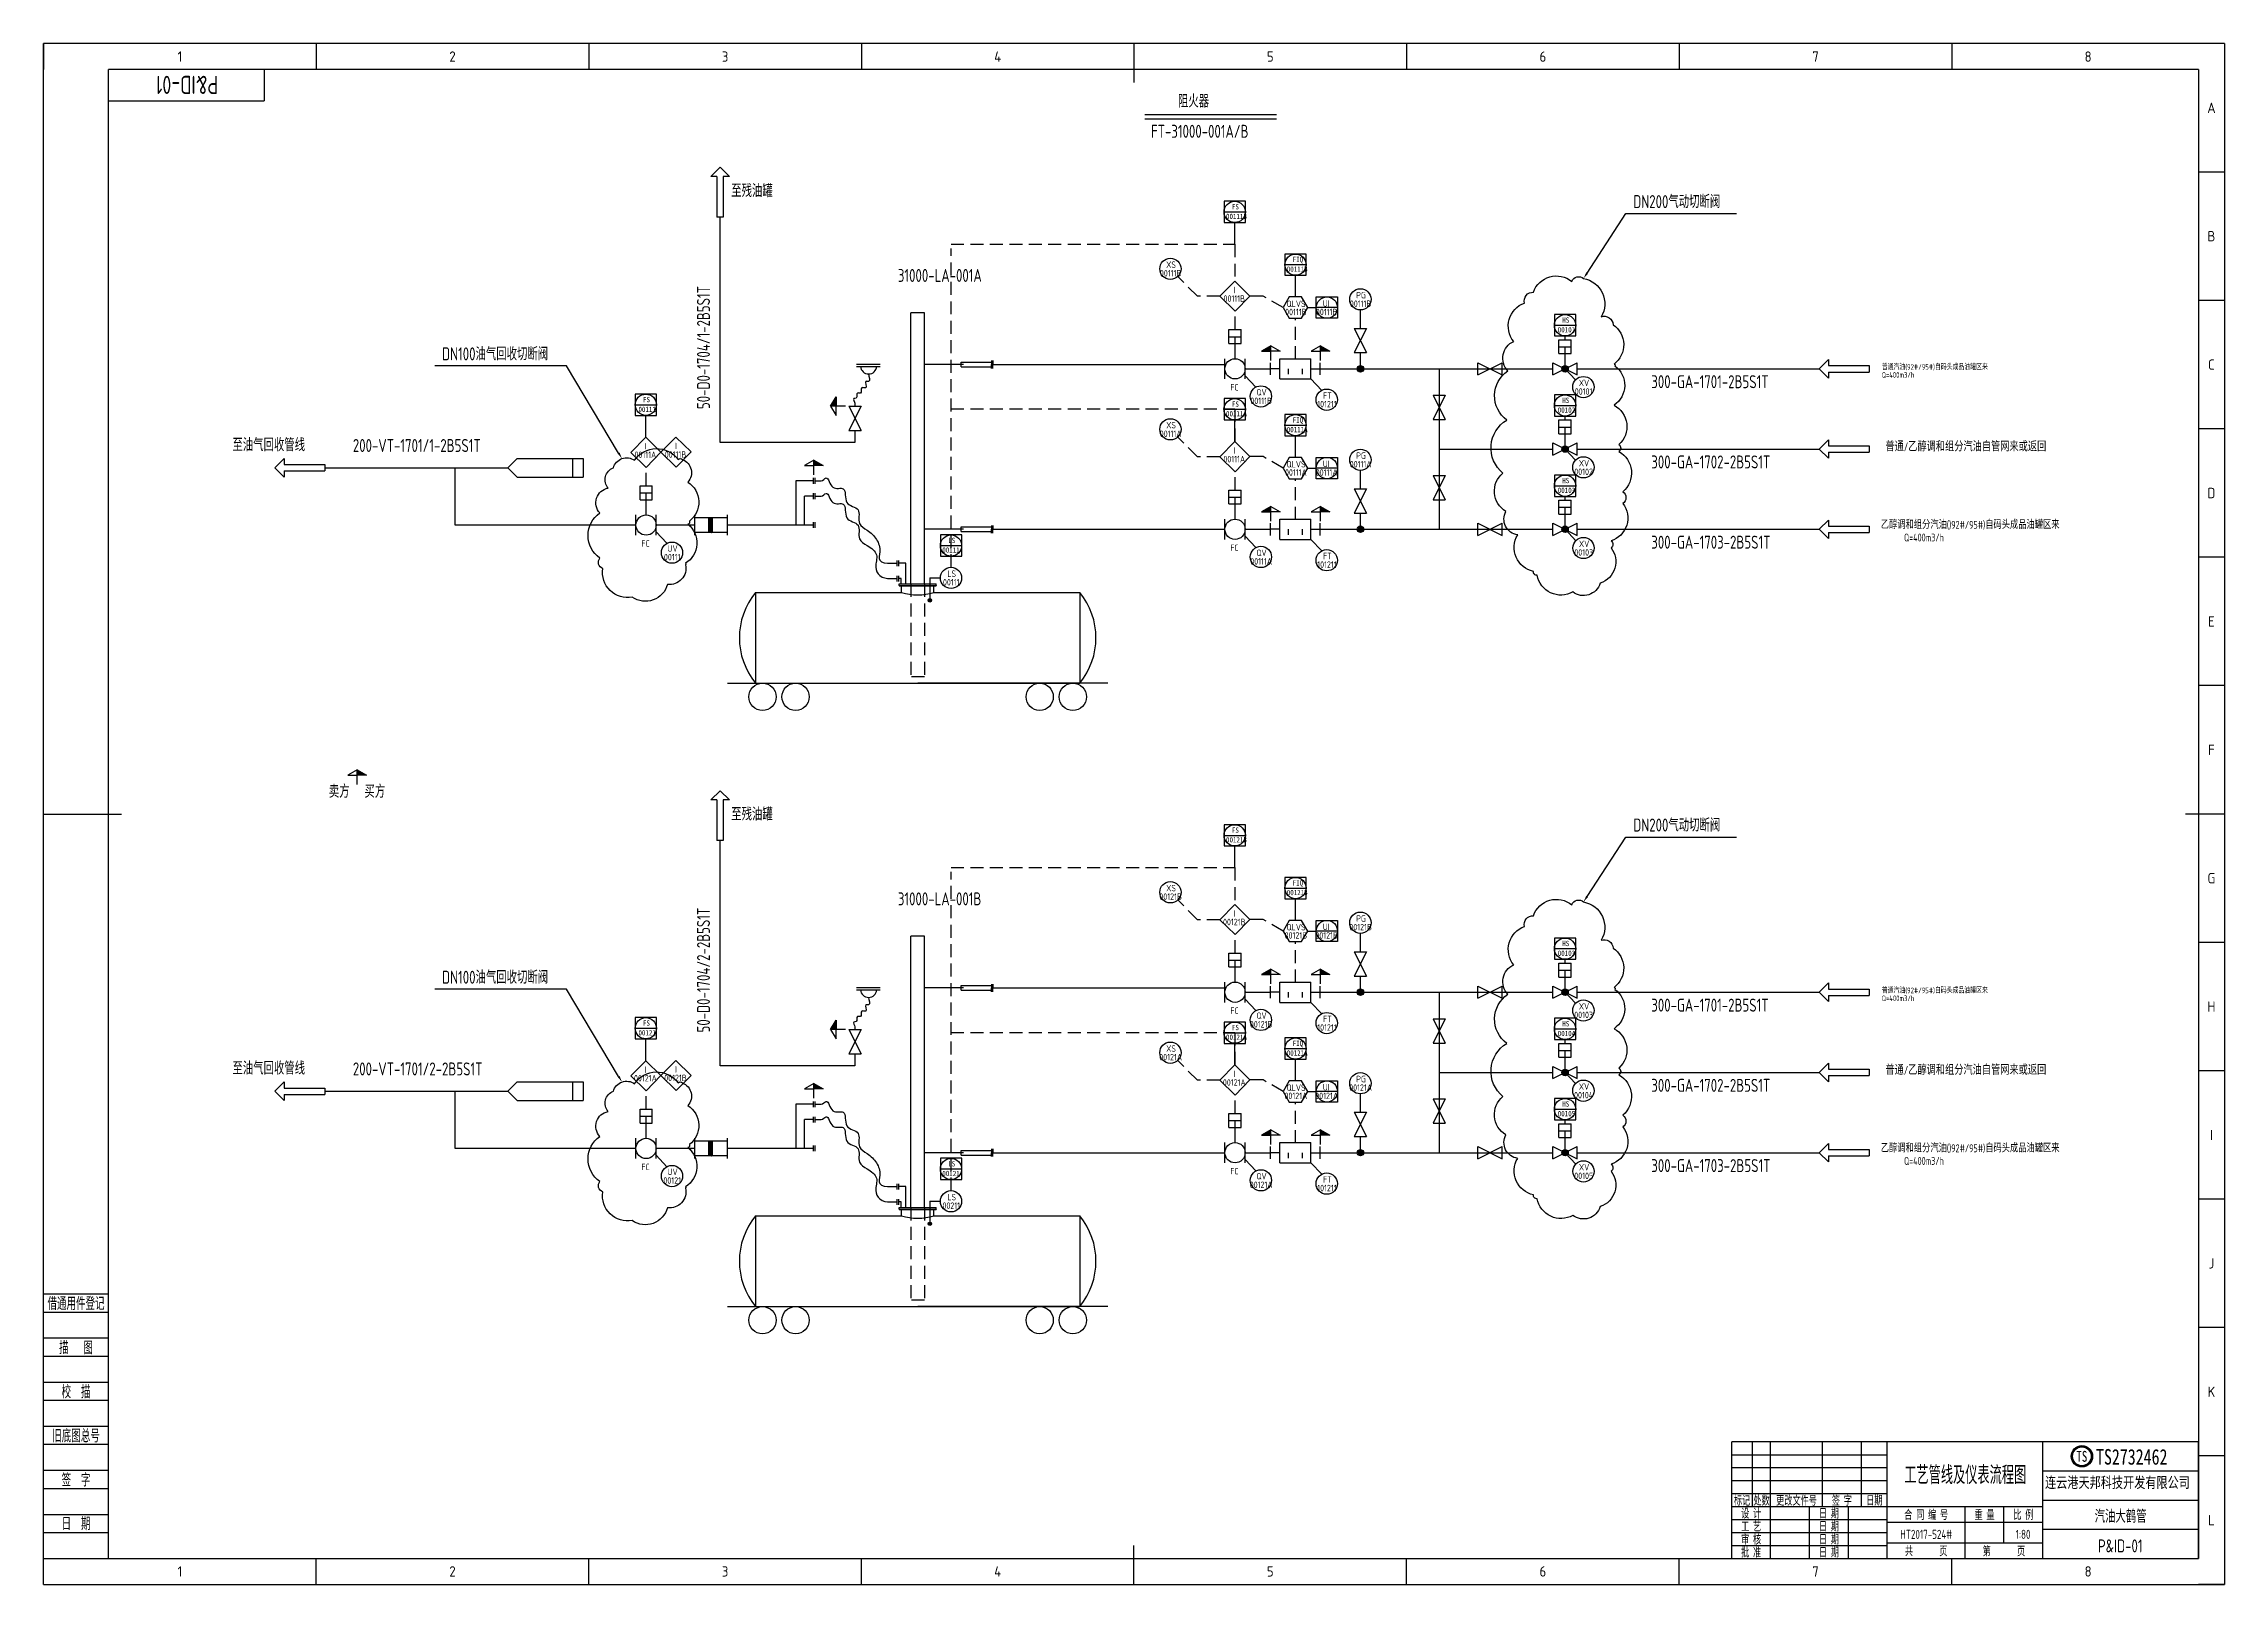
# Model space of a CAD drawing. Header units: millimetres. Extents: x -2000 to 65280, y -800 to 46720.
import ezdxf
from ezdxf.enums import TextEntityAlignment as Align

# ---------------------------------------------------------------- set-up
doc = ezdxf.new("R2010")
doc.units = ezdxf.units.MM
doc.header["$LTSCALE"] = 800
doc.linetypes.add('DASHED', pattern=[0.75, 0.5, -0.25])
for name, color, linetype in [('1轮廓实线层', 7, 'Continuous'), ('2细线层', 4, 'Continuous'), ('4虚线层', 6, 'DASHED'), ('5剖面线层', 2, 'Continuous'), ('6文字层', 3, 'Continuous'), ('7标注层', 4, 'Continuous'), ('8符号标注层', 31, 'Continuous'), ('dcs', 7, 'Continuous'), ('图框层', 7, 'Continuous')]:
    doc.layers.add(name, color=color, linetype=linetype)
doc.styles.add('-宋体', font='', dxfattribs={"width": 0.8})
doc.styles.add('LYTXT', font='ascii.shx', dxfattribs={"width": 0.8, "height": 4, "bigfont": 'LYTXT.shx'})
doc.styles.add('PC_TEXTSTYLE', font='isocp.shx', dxfattribs={"width": 0.8, "bigfont": 'hzfs.shx'})
doc.styles.get('-宋体').set_extended_font_data('SimSun')

msp = doc.modelspace()

# ---------------------------------------------------------------- texts
at = {"color": 3, "style": 'LYTXT', "width": 0.8}
for s, height, p in [('普通汽油(92#/95#)自码头成品油罐区来', 174.48, (54710, 36660)), ('Q=400m3/h', 174.5, (54710, 36416)), ('普通/乙醇调和组分汽油自管网来或返回', 273, (54824, 34147)), ('乙醇调和组分汽油()92#/95#)自码头成品油罐区来', 245, (54679, 31756)), ('Q=400m3/h', 245, (55397, 31365)), ('普通汽油(92#/95#)自码头成品油罐区来', 174.48, (54710, 17432)), ('Q=400m3/h', 174.5, (54710, 17188)), ('普通/乙醇调和组分汽油自管网来或返回', 273, (54824, 14920)), ('乙醇调和组分汽油()92#/95#)自码头成品油罐区来', 245, (54679, 12528)), ('Q=400m3/h', 245, (55397, 12137))]:
    msp.add_text(s, height=height, dxfattribs=at).set_placement(p)
at = {"layer": '6文字层', "style": 'PC_TEXTSTYLE'}
for s, p in [('1', (2205, 46320)), ('2', (10615, 46320)), ('3', (19025, 46320)), ('4', (27435, 46320)), ('5', (35845, 46320)), ('6', (44255, 46320)), ('7', (52665, 46320)), ('8', (61075, 46320)), ('A', (64880, 44740)), ('B', (64880, 40780)), ('C', (64880, 36820)), ('D', (64880, 32860)), ('E', (64880, 28900)), ('F', (64880, 24940)), ('G', (64880, 20980)), ('H', (64880, 17020)), ('I', (64880, 13060)), ('J', (64880, 9100)), ('K', (64880, 5140)), ('L', (64880, 1180)), ('1', (2205, -400)), ('2', (10615, -400)), ('3', (19025, -400)), ('4', (27435, -400)), ('5', (35845, -400)), ('6', (44255, -400)), ('7', (52665, -400)), ('8', (61075, -400))]:
    msp.add_text(s, height=320, dxfattribs=at).set_placement(p, align=Align.MIDDLE)
at = {"layer": '6文字层', "style": 'PC_TEXTSTYLE', "width": 0.8}
for s, p in [('阻火器', (32996, 44748)), ('FT-31000-001A/B', (32164, 43816)), ('至残油罐', (19215, 41984)), ('31000-LA-001A', (24355, 39371)), ('300-GA-1701-2B5S1T', (47599, 36093)), ('至油气回收管线', (3826, 34148)), ('200-VT-1701/1-2B5S1T', (7540, 34125)), ('300-GA-1702-2B5S1T', (47599, 33618)), ('300-GA-1703-2B5S1T', (47599, 31143)), ('卖方', (6799, 23459)), ('买方', (7898, 23459)), ('至残油罐', (19215, 22757)), ('31000-LA-001B', (24355, 20143)), ('300-GA-1701-2B5S1T', (47599, 16865)), ('至油气回收管线', (3826, 14921)), ('200-VT-1701/2-2B5S1T', (7540, 14897)), ('300-GA-1702-2B5S1T', (47599, 14391)), ('300-GA-1703-2B5S1T', (47599, 11916))]:
    msp.add_text(s, height=400, dxfattribs=at).set_placement(p)
for s, p in [('50-D0-1704/1-2B5S1T', (18558, 35450)), ('50-D0-1704/2-2B5S1T', (18558, 16223))]:
    msp.add_text(s, height=400, rotation=90, dxfattribs=at).set_placement(p)
at = {"layer": '8符号标注层', "style": 'PC_TEXTSTYLE', "width": 0.8}
for s, p in [('00111B', (32770, 39538)), ('XS', (32783, 39803)), ('I', (34747, 39021)), ('PG', (38644, 38863)), ('00111B', (34734, 38756)), ('00111B', (36634, 38343)), ('QLVS', (36641, 38597)), ('00111B', (37583, 38343)), ('UI', (37570, 38608)), ('00111B', (38631, 38598)), ('XV', (45524, 36156)), ('FC', (34738, 36021)), ('00111B', (35562, 35602)), ('QV', (35575, 35867)), ('101211', (37593, 35501)), ('FT', (37606, 35766)), ('00101', (45511, 35891)), ('XS', (32783, 34853)), ('I', (16578, 34204)), ('I', (17507, 34212)), ('00111A', (32770, 34588)), ('00111A', (16565, 33939)), ('00111B', (17494, 33947)), ('00111A', (34734, 33807)), ('I', (34747, 34072)), ('QLVS', (36641, 33647)), ('UI', (37570, 33658)), ('00111A', (38631, 33648)), ('PG', (38644, 33913)), ('XV', (45524, 33681)), ('00111A', (36634, 33393)), ('00111A', (37583, 33393)), ('00102', (45511, 33416)), ('FC', (16569, 31203)), ('00111', (17393, 30784)), ('UV', (17406, 31049)), ('FC', (34738, 31071)), ('QV', (35575, 30917)), ('FT', (37606, 30816)), ('00103', (45515, 30928)), ('XV', (45528, 31193)), ('LS', (26015, 30272)), ('00111A', (35562, 30652)), ('101211', (37593, 30551)), ('00111', (26002, 30007)), ('00121B', (32770, 20310)), ('XS', (32783, 20575)), ('00121B', (34734, 19529)), ('I', (34747, 19794)), ('QLVS', (36641, 19369)), ('UI', (37570, 19380)), ('00121B', (38631, 19371)), ('PG', (38644, 19636)), ('00121B', (36634, 19115)), ('00121B', (37583, 19115)), ('FC', (34738, 16793)), ('QV', (35575, 16640)), ('00103', (45511, 16664)), ('XV', (45524, 16929)), ('00121B', (35562, 16375)), ('101211', (37593, 16274)), ('FT', (37606, 16539)), ('00121A', (32770, 15361)), ('XS', (32783, 15626)), ('00121A', (16565, 14711)), ('I', (16578, 14976)), ('00121B', (17494, 14720)), ('I', (17507, 14985)), ('I', (34747, 14844)), ('PG', (38644, 14686)), ('00121A', (34734, 14579)), ('00121A', (36634, 14166)), ('QLVS', (36641, 14420)), ('00121A', (37583, 14166)), ('UI', (37570, 14431)), ('00121A', (38631, 14421)), ('00104', (45511, 14189)), ('XV', (45524, 14454)), ('FC', (16569, 11975)), ('XV', (45528, 11966)), ('00121', (17393, 11557)), ('UV', (17406, 11822)), ('FC', (34738, 11844)), ('00121A', (35562, 11425)), ('QV', (35575, 11690)), ('101211', (37593, 11324)), ('FT', (37606, 11589)), ('00105', (45515, 11701)), ('00211', (26002, 10780)), ('LS', (26015, 11045))]:
    msp.add_text(s, height=200, dxfattribs=at).set_placement(p, align=Align.CENTER)
at = {"layer": 'dcs', "color": 3, "style": 'PC_TEXTSTYLE', "width": 0.8}
for s, p in [('DN200气动切断阀', (47041, 41648)), ('DN100油气回收切断阀', (10293, 36952)), ('DN200气动切断阀', (47041, 22420)), ('DN100油气回收切断阀', (10293, 17725))]:
    msp.add_text(s, height=400, dxfattribs=at).set_placement(p)
at = {"layer": 'dcs', "linetype": 'ByBlock', "char_height": 164.2, "width": 2073.15, "attachment_point": 1, "style": '-宋体'}
for s, insert in [('FS', (34661, 41771)), ('00111B', (34479, 41475)), ('00111B', (36353, 39848)), ('FIQ', (36535, 40145)), ('00101', (44713, 37977)), ('HS', (44852, 38276)), ('FS', (16492, 35823)), ('FS', (34661, 35684)), ('HS', (44852, 35802)), ('00111', (16352, 35523)), ('00111A', (34479, 35388)), ('FIQ', (36535, 35195)), ('00102', (44713, 35502)), ('00111A', (36353, 34899)), ('00103', (44713, 33027)), ('HS', (44852, 33327)), ('00111', (25727, 31184)), ('LS', (25908, 31481)), ('00121B', (34479, 22248)), ('FS', (34661, 22544)), ('FIQ', (36535, 20918)), ('00121B', (36353, 20621)), ('HS', (44852, 19049)), ('00103', (44713, 18749)), ('00121', (16352, 16295)), ('FS', (16492, 16595)), ('00121A', (34479, 16160)), ('FS', (34661, 16457)), ('00104', (44713, 16274)), ('HS', (44852, 16574)), ('00121A', (36353, 15671)), ('FIQ', (36535, 15968)), ('00105', (44713, 13800)), ('HS', (44852, 14099)), ('LS', (25908, 12253)), ('00121', (25727, 11957))]:
    msp.add_mtext(s, dxfattribs=dict(at, insert=insert))

# ---------------------------------------------------------------- blocks, each defined once
blk = doc.blocks.new('PC_TITLE_BLOCK')
at = {"layer": '5剖面线层'}
h = blk.add_hatch(color=256, dxfattribs=at)
h.paths.add_polyline_path([(-49.09, 39.38, 1), (-40.84, 39.38, 1)])
h.paths.add_polyline_path([(-41.34, 39.38, -1), (-48.59, 39.38, -1)], flags=16)
blk.add_line((-120, 20), (-90, 20))
for radius in [4.12, 3.62]:
    blk.add_circle((-44.96, 39.38), radius)
at = {"layer": '1轮廓实线层'}
for p, q in [((-180, 0), (-180, 45)), ((0, 45), (-180, 45)), ((-172, 20), (-172, 45)), ((-165, 20), (-165, 45)), ((-145, 20), (-145, 45)), ((-130, 20), (-130, 45)), ((-120, 0), (-120, 45)), ((-60, 33.75), (0, 33.75)), ((-180, 20), (-60, 20)), ((-165, 0), (-165, 20)), ((-150, 0), (-150, 20)), ((-135, 0), (-135, 20)), ((-60, 22.5), (0, 22.5)), ((-60, 11.25), (0, 11.25)), ((-180, 0), (0, 0))]:
    blk.add_line(p, q, dxfattribs=at)
at = {"layer": '1轮廓实线层', "color": 7}
for p, q in [((-60, 0), (-60, 45)), ((-180, 25), (-120, 25))]:
    blk.add_line(p, q, dxfattribs=at)
at = {"layer": '2细线层'}
for p, q in [((-180, 40), (-120, 40)), ((-180, 35), (-120, 35)), ((-180, 30), (-120, 30)), ((-90, 0), (-90, 20)), ((-75, 6), (-75, 20)), ((-180, 15), (-120, 15)), ((-180, 10), (-120, 10)), ((-120, 14), (-60, 14)), ((-180, 5), (-120, 5)), ((-120, 6), (-60, 6))]:
    blk.add_line(p, q, dxfattribs=at)
at = {"layer": '图框层'}
blk.add_line((0, 0), (0, 45), dxfattribs=at)
at = {"attachment_point": 1, "style": 'PC_TEXTSTYLE'}
for s, width, height, insert, char_height in [('\\pi16.115;{\\fSimHei|b0|i0|c134|p49;\\W0.75;TS2732462}', 44.5816, 7.5, (-55.62, 42.17), 6), ('\\pi0.038343;{\\fSimHei|b0|i0|c134|p49;\\W0.75;TS}', 4.2, 4.2, (-47.17, 41.46), 4.2), ('\\pi0.84025;{\\fSimHei|b0|i0|c134|p49;\\W0.75;连云港天邦科技开发有限公司}', 60, 7.5, (-60, 31.4), 4.2)]:
    blk.add_mtext_dynamic_auto_height_columns(s, width=width, gutter_width=17.5, height=height, count=1, dxfattribs=dict(at, insert=insert, char_height=char_height))
at = {"layer": '6文字层', "style": 'PC_TEXTSTYLE', "width": 0.667}
for s, p in [('标记', (-176, 22.5)), (' 设 计 ', (-172.5, 17.51)), ('处数', (-168.5, 22.5)), (' 更改文件号 ', (-155, 22.5)), (' 日 期 ', (-142.5, 17.5)), (' 签 字 ', (-137.5, 22.5)), (' 日期 ', (-125, 22.5)), (' 合 同 编 号 ', (-105, 17)), (' 重 量 ', (-82.5, 17)), (' 比 例 ', (-67.5, 17)), (' 工 艺 ', (-172.5, 12.5)), (' 审 核 ', (-172.5, 7.5)), (' 日 期 ', (-142.5, 12.5)), (' 日 期 ', (-142.5, 7.5)), (' 批 准 ', (-172.5, 2.51)), (' 日 期 ', (-142.5, 2.5)), ('共       页', (-105, 3)), ('第       页', (-75, 3))]:
    blk.add_text(s, height=3.5, dxfattribs=at).set_placement(p, align=Align.MIDDLE)
at = {"layer": '6文字层', "style": 'PC_TEXTSTYLE', "flags": 8}
for tag, height, width, p, p2 in [('产品名称或材料标记', 7, 0.675771, (-113.46, 28.64), (-66.42, 28.64)), ('设计', 3.5, 9.901488, (-164.23, 15.37), (-150.37, 15.37)), ('日期', 3.5, 1.717904, (-133.83, 15.37), (-120.75, 15.37)), ('图样名称', 5, 2.237588, (-54.79, 13.74), (-5.27, 13.74)), ('工艺', 3.5, 1.786989, (-164.21, 10.37), (-150.89, 10.37)), ('审核', 3.5, 1.738738, (-163.99, 5.37), (-150.63, 5.37)), ('日期', 3.5, 1.717904, (-133.83, 10.37), (-120.75, 10.37)), ('日期', 3.5, 1.717904, (-133.83, 5.37), (-120.75, 5.37)), ('合同编号', 3.5, 1.753985, (-118.5, 7.54), (-91.5, 7.54)), ('重量', 3.5, 1.550325, (-88.46, 7.54), (-76.55, 7.54)), ('比例', 3.5, 1.526185, (-73.35, 7.54), (-61.93, 7.54)), ('批准', 3.5, 1.710625, (-163.83, 0.37), (-150.75, 0.37)), ('日期', 3.5, 1.717904, (-133.83, 0.37), (-120.75, 0.37)), ('共几页', 3.5, 0.619588, (-108.07, 0.63), (-101.05, 0.63)), ('图样代号', 5, 2.240461, (-54.79, 2.33), (-5.52, 2.33))]:
    blk.add_attdef(tag, text='', height=height, dxfattribs=dict(at, width=width)).set_placement(p, p2, align=Align.FIT)
at = {"layer": '6文字层', "color": 3, "style": 'PC_TEXTSTYLE', "width": 0.628057, "flags": 8}
blk.add_attdef('第几页', text='', height=3.5, dxfattribs=at).set_placement((-78.29, 0.75), (-71.16, 0.75), align=Align.FIT)
at = {"layer": '6文字层', "ltscale": 10, "style": 'PC_TEXTSTYLE', "flags": 1}
blk.add_attdef('图纸张数', (-60, 0), '', height=2.5, dxfattribs=at)
blk = doc.blocks.new('PC_FJL_BLOCK')
at = {"layer": '2细线层'}
for p, q in [((-25, 102), (0, 102)), ((-25, 95), (0, 95)), ((-25, 85), (0, 85)), ((-25, 78), (0, 78)), ((-25, 68), (0, 68)), ((-25, 61), (0, 61)), ((-25, 51), (0, 51)), ((-25, 44), (0, 44)), ((-25, 34), (0, 34)), ((-25, 27), (0, 27)), ((-25, 17), (0, 17)), ((-25, 10), (0, 10)), ((-25, 0), (0, 0))]:
    blk.add_line(p, q, dxfattribs=at)
at = {"layer": '6文字层', "color": 3, "style": 'PC_TEXTSTYLE'}
for s, width, p in [('借通用件登记', 0.667, (-12.5, 98.5)), ('描   图', 0.6667, (-12.5, 81.5)), ('校  描', 0.667, (-12.5, 64.5)), ('旧底图总号', 0.667, (-12.5, 47.5)), ('签  字', 0.667, (-12.5, 30.5)), ('日  期', 0.667, (-12.49, 13.6))]:
    blk.add_text(s, height=5, dxfattribs=dict(at, width=width)).set_placement(p, align=Align.MIDDLE)
at = {"layer": '6文字层', "style": 'PC_TEXTSTYLE'}
for tag, width, p, p2 in [('借通用件登记', 0.671328, (-23.44, 86.36), (-1.25, 86.36)), ('描图', 2.120922, (-23.44, 69.36), (-1.25, 69.36)), ('校图', 2.149976, (-23.75, 52.06), (-1.25, 52.06)), ('旧底图总号', 0.761452, (-22.84, 35.67), (-1.86, 35.67)), ('签字', 2.026939, (-23.14, 18.37), (-1.56, 18.37)), ('日期', 1.89999, (-22.84, 1.37), (-2.17, 1.37))]:
    blk.add_attdef(tag, text='', height=5, dxfattribs=dict(at, width=width)).set_placement(p, p2, align=Align.FIT)
blk = doc.blocks.new('PC_TYDH_BLOCK')
at = {"layer": '2细线层', "linetype": 'Continuous'}
for p in [(60, 0), (0, -12)]:
    blk.add_line(p, (60, -12), dxfattribs=at)
at = {"layer": '6文字层', "style": 'PC_TEXTSTYLE', "width": 1.815486}
blk.add_attdef('图样代号', text='', height=7, rotation=180, dxfattribs=at).set_placement((58.24, -2.4), (2.35, -2.4), align=Align.FIT)

# ---------------------------------------------------------------- hatches: boundary and pattern name
at = {"layer": '1轮廓实线层'}
h = msp.add_hatch(color=256, dxfattribs=at)
edge = h.paths.add_edge_path()
edge.add_arc((38625, 36691), 99.5, 0, 360)
h = msp.add_hatch(color=256, dxfattribs=at)
edge = h.paths.add_edge_path()
edge.add_arc((38625, 31741), 99.5, 0, 360)
h = msp.add_hatch(color=256, dxfattribs=at)
edge = h.paths.add_edge_path()
edge.add_arc((38625, 17464), 99.5, 0, 360)
h = msp.add_hatch(color=256, dxfattribs=at)
edge = h.paths.add_edge_path()
edge.add_arc((38625, 12514), 99.5, 0, 360)
at = {"layer": '5剖面线层'}
for color, points in [(256, [(35575, 37232), (35863, 37232), (35863, 37399)]), (256, [(37398, 37399), (37398, 37232), (37686, 37232)]), (256, [(22280, 35539), (22447, 35539), (22447, 35828)]), (256, [(21766, 33875), (21766, 33709), (22055, 33709)]), (256, [(35575, 32283), (35863, 32283), (35863, 32449)]), (256, [(37398, 32449), (37398, 32283), (37686, 32283)]), (2, [(25395, 29550, 1), (25288, 29550, 1)]), (256, [(7675, 24321), (7675, 24154), (7963, 24154)]), (256, [(35575, 18005), (35863, 18005), (35863, 18171)]), (256, [(37398, 18171), (37398, 18005), (37686, 18005)]), (256, [(22280, 16312), (22447, 16312), (22447, 16600)]), (256, [(21766, 14648), (21766, 14481), (22055, 14481)]), (256, [(35575, 13055), (35863, 13055), (35863, 13222)]), (256, [(37398, 13222), (37398, 13055), (37686, 13055)]), (2, [(25395, 10322, 1), (25288, 10322, 1)])]:
    msp.add_hatch(color=color, dxfattribs=at).paths.add_polyline_path(points)
h = msp.add_hatch(color=256, dxfattribs=at)
edge = h.paths.add_edge_path()
edge.add_arc((44939, 36691), 99.5, 0, 360)
h = msp.add_hatch(color=256, dxfattribs=at)
edge = h.paths.add_edge_path()
edge.add_arc((44939, 34216), 99.5, 0, 360)
h = msp.add_hatch(dxfattribs=at)
h.set_pattern_fill('NET3', color=256, scale=16.666667, angle=90, style=0)
h.set_pattern_definition([(90, (53364.16, 12428.51), (-52.91667, 3e-15), []), (150, (53364.16, 12428.51), (-26.45833, -45.82718), []), (210, (53364.16, 12428.51), (26.45833, -45.82718), [])])
h.paths.add_polyline_path([(18527, 31647), (18631, 31647), (18631, 32098), (18527, 32098)])
h = msp.add_hatch(color=256, dxfattribs=at)
edge = h.paths.add_edge_path()
edge.add_arc((44939, 31741), 99.5, 0, 360)
h = msp.add_hatch(color=256, dxfattribs=at)
edge = h.paths.add_edge_path()
edge.add_arc((44939, 17464), 99.5, 0, 360)
h = msp.add_hatch(color=256, dxfattribs=at)
edge = h.paths.add_edge_path()
edge.add_arc((44939, 14989), 99.5, 0, 360)
h = msp.add_hatch(dxfattribs=at)
h.set_pattern_fill('NET3', color=256, scale=16.666667, angle=90, style=0)
h.set_pattern_definition([(90, (53364.16, -6798.844), (-52.91667, 3e-15), []), (150, (53364.16, -6798.844), (-26.45833, -45.82718), []), (210, (53364.16, -6798.844), (26.45833, -45.82718), [])])
h.paths.add_polyline_path([(18527, 12420), (18631, 12420), (18631, 12871), (18527, 12871)])
h = msp.add_hatch(color=256, dxfattribs=at)
edge = h.paths.add_edge_path()
edge.add_arc((44939, 12514), 99.5, 0, 360)

# ---------------------------------------------------------------- linework, layer by layer
for p, q in [((26376, 36822), (25176, 36822)), ((27239, 36942), (27239, 36822)), ((27239, 36703), (27239, 36822)), ((27289, 36942), (27289, 36822)), ((27289, 36703), (27289, 36822)), ((10700, 31873), (10700, 33638)), ((21740, 33235), (21212, 33235)), ((21212, 33235), (21212, 31873)), ((21740, 33324), (21740, 33146)), ((21790, 33324), (21790, 33146)), ((21472, 31873), (21472, 32762)), ((21740, 32762), (21476, 32762)), ((21740, 32851), (21740, 32672)), ((21790, 32851), (21790, 32672)), ((16275, 31873), (10700, 31873)), ((18091, 31873), (16900, 31873)), ((21740, 31873), (19094, 31873)), ((21740, 31962), (21740, 31784)), ((21790, 31962), (21790, 31784)), ((26376, 31741), (25176, 31741)), ((27239, 31861), (27239, 31741)), ((27239, 31621), (27239, 31741)), ((27289, 31861), (27289, 31741)), ((27289, 31621), (27289, 31741)), ((24323, 30783), (24323, 30605)), ((24323, 30310), (24323, 30132)), ((24373, 30783), (24373, 30605)), ((24605, 30694), (24373, 30694)), ((24373, 30310), (24373, 30132)), ((24605, 30054), (24605, 30694)), ((24460, 30221), (24373, 30221)), ((24460, 30054), (24460, 30221)), ((26376, 17595), (25176, 17595)), ((27239, 17715), (27239, 17595)), ((27239, 17475), (27239, 17595)), ((27289, 17715), (27289, 17595)), ((27289, 17475), (27289, 17595)), ((10700, 12645), (10700, 14411)), ((21740, 14007), (21212, 14007)), ((21212, 14007), (21212, 12645)), ((21472, 12645), (21472, 13534)), ((21740, 13534), (21476, 13534)), ((21740, 14097), (21740, 13918)), ((21740, 13623), (21740, 13445)), ((21790, 14097), (21790, 13918)), ((21790, 13623), (21790, 13445)), ((16275, 12645), (10700, 12645)), ((18091, 12645), (16900, 12645)), ((21740, 12645), (19094, 12645)), ((21740, 12735), (21740, 12556)), ((21790, 12735), (21790, 12556)), ((26376, 12514), (25176, 12514)), ((27239, 12633), (27239, 12514)), ((27239, 12394), (27239, 12514)), ((27289, 12633), (27289, 12514)), ((27289, 12394), (27289, 12514)), ((24323, 11556), (24323, 11378)), ((24373, 11556), (24373, 11378)), ((24605, 11467), (24373, 11467)), ((24605, 10826), (24605, 11467)), ((24323, 11083), (24323, 10904)), ((24373, 11083), (24373, 10904)), ((24460, 10994), (24373, 10994)), ((24460, 10826), (24460, 10994))]:
    msp.add_line(p, q)
at = {"layer": '1轮廓实线层'}
for p, q in [((31640, 46720), (31640, 45520)), ((18871, 34418), (18871, 41369)), ((38625, 37939), (38625, 38506)), ((38625, 36691), (38625, 37189)), ((27289, 36822), (34444, 36822)), ((35069, 36691), (35856, 36691)), ((37387, 36691), (41058, 36691)), ((41058, 36691), (41058, 31741)), ((41058, 36691), (44564, 36691)), ((45314, 36691), (52779, 36691)), ((23031, 34418), (18871, 34418)), ((23031, 34789), (23031, 34418)), ((41058, 34216), (44564, 34216)), ((45314, 34216), (52779, 34216)), ((6672, 33638), (12320, 33638)), ((38625, 32989), (38625, 33556)), ((27289, 31741), (34444, 31741)), ((35069, 31741), (35856, 31741)), ((37387, 31741), (41058, 31741)), ((38625, 31741), (38625, 32239)), ((41058, 31741), (44564, 31741)), ((45314, 31741), (52779, 31741)), ((-2000, 22960), (400, 22960)), ((65280, 22960), (64080, 22960)), ((18871, 15191), (18871, 22141)), ((38625, 18712), (38625, 19278)), ((27289, 17595), (34444, 17595)), ((38625, 17463), (38625, 17962)), ((35069, 17463), (35856, 17463)), ((37387, 17463), (41058, 17463)), ((41058, 17463), (41058, 12514)), ((41058, 17463), (44564, 17463)), ((45314, 17463), (52779, 17463)), ((23031, 15562), (23031, 15191)), ((23031, 15191), (18871, 15191)), ((41058, 14989), (44564, 14989)), ((45314, 14989), (52779, 14989)), ((6672, 14411), (12320, 14411)), ((38625, 13762), (38625, 14329)), ((38625, 12514), (38625, 13012)), ((27289, 12514), (34444, 12514)), ((35069, 12514), (35856, 12514)), ((37387, 12514), (41058, 12514)), ((41058, 12514), (44564, 12514)), ((45314, 12514), (52779, 12514)), ((31640, -800), (31640, 400))]:
    msp.add_line(p, q, dxfattribs=at)
for centre in [(38625, 36691), (38625, 31741), (38625, 17464), (38625, 12514)]:
    msp.add_circle(centre, 99.5, dxfattribs=at)
at = {"layer": '2细线层'}
for p, q in [((-2000, -800), (-2000, 46720)), ((65280, 46720), (-2000, 46720)), ((-2000, 46720), (-2000, 45920)), ((6410, 46720), (6410, 45920)), ((14820, 46720), (14820, 45920)), ((23230, 46720), (23230, 45920)), ((31640, 46720), (31640, 45920)), ((40050, 46720), (40050, 45920)), ((48460, 46720), (48460, 45920)), ((56870, 46720), (56870, 45920)), ((65280, 46720), (65280, -800)), ((31975, 44401), (36037, 44401)), ((18871, 42906), (18585, 42620)), ((18772, 42620), (18585, 42620)), ((18772, 42620), (18772, 41369)), ((18871, 42906), (19156, 42620)), ((19156, 42620), (18969, 42620)), ((18969, 42620), (18969, 41369)), ((65280, 42760), (64480, 42760)), ((18969, 41369), (18772, 41369)), ((25176, 38419), (24756, 38419)), ((24756, 30054), (24756, 38419)), ((25176, 30054), (25176, 38419)), ((65280, 38800), (64480, 38800)), ((34569, 37899), (34944, 37899)), ((34569, 37472), (34569, 37899)), ((34569, 37682), (34944, 37682)), ((34757, 37003), (34757, 37682)), ((34944, 37472), (34944, 37899)), ((38437, 37939), (38812, 37189)), ((38812, 37939), (38437, 37189)), ((38437, 37939), (38812, 37939)), ((34569, 37472), (34944, 37472)), ((35863, 37399), (35575, 37232)), ((35575, 37232), (35863, 37232)), ((35863, 36944), (35863, 37399)), ((35863, 37399), (36151, 37232)), ((36151, 37232), (35863, 37232)), ((37398, 37399), (37109, 37232)), ((37109, 37232), (37398, 37232)), ((37398, 36944), (37398, 37399)), ((37398, 37399), (37686, 37232)), ((37686, 37232), (37398, 37232)), ((38437, 37189), (38812, 37189)), ((44751, 37586), (45126, 37586)), ((44751, 37159), (44751, 37586)), ((44751, 37369), (45126, 37369)), ((44751, 37159), (45126, 37159)), ((44939, 36691), (44939, 37369)), ((45126, 37159), (45126, 37586)), ((23079, 36834), (23811, 36834)), ((23079, 36766), (23811, 36766)), ((26304, 36751), (26304, 36894)), ((26304, 36894), (27239, 36894)), ((26304, 36751), (27239, 36751)), ((34444, 36378), (34444, 37003)), ((35069, 36378), (35069, 37003)), ((35856, 36503), (35856, 36878)), ((36144, 36691), (35856, 36691)), ((36144, 36378), (36144, 37003)), ((36144, 37003), (37100, 37003)), ((36144, 36378), (37100, 36378)), ((36406, 36525), (36406, 36691)), ((36837, 36525), (36837, 36691)), ((37100, 36378), (37100, 37003)), ((37100, 36691), (37387, 36691)), ((37387, 36503), (37387, 36878)), ((42244, 36503), (42994, 36878)), ((42244, 36878), (42994, 36503)), ((42244, 36503), (42244, 36878)), ((42994, 36503), (42994, 36878)), ((44564, 36503), (45314, 36878)), ((44564, 36878), (45314, 36503)), ((44564, 36503), (44564, 36878)), ((45314, 36503), (45314, 36878)), ((52779, 36691), (53065, 36976)), ((52779, 36691), (53065, 36405)), ((53065, 36976), (53065, 36789)), ((53065, 36789), (54316, 36789)), ((53065, 36592), (53065, 36405)), ((53065, 36592), (54316, 36592)), ((54316, 36789), (54316, 36592)), ((22280, 35539), (22447, 35828)), ((22447, 35828), (22447, 35539)), ((40870, 35874), (41245, 35124)), ((41245, 35874), (40870, 35124)), ((40870, 35874), (41245, 35874)), ((22735, 35539), (22280, 35539)), ((22280, 35539), (22447, 35251)), ((22447, 35251), (22447, 35539)), ((22844, 35539), (23219, 34789)), ((23219, 35539), (22844, 34789)), ((22844, 35539), (23219, 35539)), ((23031, 35626), (23031, 35539)), ((40870, 35124), (41245, 35124)), ((44751, 35112), (45126, 35112)), ((44751, 34685), (44751, 35112)), ((45126, 34685), (45126, 35112)), ((22844, 34789), (23219, 34789)), ((44564, 34028), (45314, 34403)), ((44564, 34403), (45314, 34028)), ((44564, 34028), (44564, 34403)), ((44751, 34895), (45126, 34895)), ((44751, 34685), (45126, 34685)), ((44939, 34216), (44939, 34895)), ((45314, 34028), (45314, 34403)), ((52779, 34216), (53065, 34501)), ((53065, 34501), (53065, 34314)), ((53065, 34314), (54316, 34314)), ((54316, 34314), (54316, 34118)), ((65280, 34840), (64480, 34840)), ((5135, 33638), (5421, 33924)), ((5421, 33924), (5421, 33736)), ((5421, 33736), (6672, 33736)), ((6672, 33736), (6672, 33540)), ((12320, 33638), (12606, 33924)), ((12606, 33924), (14648, 33924)), ((14313, 33924), (14313, 33353)), ((14648, 33924), (14648, 33353)), ((21766, 33875), (21478, 33709)), ((21478, 33709), (21766, 33709)), ((21766, 33420), (21766, 33875)), ((21766, 33875), (22055, 33709)), ((22055, 33709), (21766, 33709)), ((52779, 34216), (53065, 33930)), ((53065, 34118), (53065, 33930)), ((53065, 34118), (54316, 34118)), ((5135, 33638), (5421, 33353)), ((5421, 33540), (5421, 33353)), ((5421, 33540), (6672, 33540)), ((12320, 33638), (12606, 33353)), ((12606, 33353), (14648, 33353)), ((16400, 33081), (16775, 33081)), ((16400, 32654), (16400, 33081)), ((16775, 32654), (16775, 33081)), ((21790, 33235), (21988, 33235)), ((38437, 32989), (38812, 32239)), ((38812, 32989), (38437, 32239)), ((38437, 32989), (38812, 32989)), ((40870, 33399), (41245, 32649)), ((41245, 33399), (40870, 32649)), ((40870, 33399), (41245, 33399)), ((16400, 32864), (16775, 32864)), ((16400, 32654), (16775, 32654)), ((16587, 32185), (16587, 32864)), ((21790, 32762), (21988, 32762)), ((34569, 32949), (34944, 32949)), ((34569, 32522), (34569, 32949)), ((34569, 32732), (34944, 32732)), ((34569, 32522), (34944, 32522)), ((34757, 32054), (34757, 32732)), ((34944, 32522), (34944, 32949)), ((35863, 32449), (35575, 32283)), ((35863, 31994), (35863, 32449)), ((35863, 32449), (36151, 32283)), ((37398, 32449), (37109, 32283)), ((37398, 31994), (37398, 32449)), ((37398, 32449), (37686, 32283)), ((40870, 32649), (41245, 32649)), ((44751, 32637), (45126, 32637)), ((44751, 32210), (44751, 32637)), ((44751, 32420), (45126, 32420)), ((44939, 31741), (44939, 32420)), ((45126, 32210), (45126, 32637)), ((16275, 31560), (16275, 32185)), ((16900, 31560), (16900, 32185)), ((18091, 31560), (18091, 32185)), ((19094, 32098), (18091, 32098)), ((19094, 31647), (18091, 31647)), ((18527, 31647), (18527, 32098)), ((18631, 31644), (18631, 32095)), ((19094, 31560), (19094, 32185)), ((26304, 31670), (26304, 31812)), ((26304, 31812), (27239, 31812)), ((26304, 31670), (27239, 31670)), ((34444, 31429), (34444, 32054)), ((35069, 31429), (35069, 32054)), ((35575, 32283), (35863, 32283)), ((35856, 31554), (35856, 31929)), ((36144, 31741), (35856, 31741)), ((36151, 32283), (35863, 32283)), ((36144, 31429), (36144, 32054)), ((36144, 32054), (37100, 32054)), ((36406, 31575), (36406, 31741)), ((36837, 31575), (36837, 31741)), ((37100, 31429), (37100, 32054)), ((37100, 31741), (37387, 31741)), ((37109, 32283), (37398, 32283)), ((37387, 31554), (37387, 31929)), ((37686, 32283), (37398, 32283)), ((38437, 32239), (38812, 32239)), ((42244, 31554), (42994, 31929)), ((42244, 31929), (42994, 31554)), ((42244, 31554), (42244, 31929)), ((42994, 31554), (42994, 31929)), ((44564, 31554), (45314, 31929)), ((44564, 31929), (45314, 31554)), ((44564, 31554), (44564, 31929)), ((44751, 32210), (45126, 32210)), ((45314, 31554), (45314, 31929)), ((52779, 31741), (53065, 32026)), ((52779, 31741), (53065, 31456)), ((53065, 32026), (53065, 31839)), ((53065, 31839), (54316, 31839)), ((53065, 31643), (53065, 31456)), ((53065, 31643), (54316, 31643)), ((54316, 31839), (54316, 31643)), ((36144, 31429), (37100, 31429)), ((24125, 30694), (24323, 30694)), ((65280, 30880), (64480, 30880)), ((19966, 29794), (24466, 29794)), ((19966, 29794), (19966, 26994)), ((24125, 30221), (24323, 30221)), ((24391, 30004), (24391, 30054)), ((24391, 30054), (25541, 30054)), ((24391, 30004), (25541, 30004)), ((24391, 30004), (24391, 29994)), ((24391, 29994), (25541, 29994)), ((24466, 29794), (24466, 29994)), ((25342, 30243), (25342, 29550)), ((25342, 30243), (25667, 30243)), ((25466, 29794), (25466, 29994)), ((25466, 29794), (29966, 29794)), ((25541, 30004), (25541, 30054)), ((25541, 30004), (25541, 29994)), ((29966, 29794), (29966, 26994)), ((19102, 26994), (24966, 26994)), ((19966, 26994), (29966, 26994)), ((30829, 26994), (24966, 26994)), ((65280, 26920), (64480, 26920)), ((7675, 24321), (7386, 24154)), ((7675, 23866), (7675, 24321)), ((7675, 24321), (7963, 24154)), ((7386, 24154), (7675, 24154)), ((7963, 24154), (7675, 24154)), ((18871, 23678), (18585, 23393)), ((18871, 23678), (19156, 23393)), ((18772, 23393), (18585, 23393)), ((18772, 23393), (18772, 22141)), ((19156, 23393), (18969, 23393)), ((18969, 23393), (18969, 22141)), ((65280, 22960), (64480, 22960)), ((18969, 22141), (18772, 22141)), ((25176, 19191), (24756, 19191)), ((24756, 10826), (24756, 19191)), ((25176, 10826), (25176, 19191)), ((65280, 19000), (64480, 19000)), ((34569, 18672), (34944, 18672)), ((34569, 18245), (34569, 18672)), ((34569, 18455), (34944, 18455)), ((34569, 18245), (34944, 18245)), ((34757, 17776), (34757, 18455)), ((34944, 18245), (34944, 18672)), ((35863, 18171), (35575, 18005)), ((35863, 17717), (35863, 18171)), ((35863, 18171), (36151, 18005)), ((37398, 18171), (37109, 18005)), ((37398, 17717), (37398, 18171)), ((37398, 18171), (37686, 18005)), ((38437, 18712), (38812, 17962)), ((38812, 18712), (38437, 17962)), ((38437, 18712), (38812, 18712)), ((44751, 18359), (45126, 18359)), ((44751, 17932), (44751, 18359)), ((45126, 17932), (45126, 18359)), ((23079, 17607), (23811, 17607)), ((23079, 17538), (23811, 17538)), ((26304, 17524), (26304, 17666)), ((26304, 17666), (27239, 17666)), ((26304, 17524), (27239, 17524)), ((34444, 17151), (34444, 17776)), ((35069, 17151), (35069, 17776)), ((35575, 18005), (35863, 18005)), ((35856, 17276), (35856, 17651)), ((36151, 18005), (35863, 18005)), ((36144, 17151), (36144, 17776)), ((36144, 17776), (37100, 17776)), ((37100, 17151), (37100, 17776)), ((37109, 18005), (37398, 18005)), ((37387, 17276), (37387, 17651)), ((37686, 18005), (37398, 18005)), ((38437, 17962), (38812, 17962)), ((42244, 17276), (42994, 17651)), ((42244, 17651), (42994, 17276)), ((42244, 17276), (42244, 17651)), ((42994, 17276), (42994, 17651)), ((44564, 17276), (45314, 17651)), ((44564, 17651), (45314, 17276)), ((44564, 17276), (44564, 17651)), ((44751, 18142), (45126, 18142)), ((44751, 17932), (45126, 17932)), ((44939, 17463), (44939, 18142)), ((45314, 17276), (45314, 17651)), ((52779, 17463), (53065, 17749)), ((53065, 17749), (53065, 17562)), ((53065, 17562), (54316, 17562)), ((54316, 17562), (54316, 17365)), ((36144, 17463), (35856, 17463)), ((36144, 17151), (37100, 17151)), ((36406, 17297), (36406, 17463)), ((36837, 17297), (36837, 17463)), ((37100, 17463), (37387, 17463)), ((52779, 17463), (53065, 17178)), ((53065, 17365), (53065, 17178)), ((53065, 17365), (54316, 17365)), ((22280, 16312), (22447, 16600)), ((22735, 16312), (22280, 16312)), ((22280, 16312), (22447, 16024)), ((22447, 16600), (22447, 16312)), ((22447, 16024), (22447, 16312)), ((22844, 16312), (23219, 15562)), ((23219, 16312), (22844, 15562)), ((22844, 16312), (23219, 16312)), ((23031, 16399), (23031, 16312)), ((40870, 16646), (41245, 15896)), ((41245, 16646), (40870, 15896)), ((40870, 16646), (41245, 16646)), ((22844, 15562), (23219, 15562)), ((40870, 15896), (41245, 15896)), ((44751, 15884), (45126, 15884)), ((44751, 15457), (44751, 15884)), ((44751, 15667), (45126, 15667)), ((44939, 14989), (44939, 15667)), ((45126, 15457), (45126, 15884)), ((44564, 14801), (45314, 15176)), ((44564, 15176), (45314, 14801)), ((44564, 14801), (44564, 15176)), ((44751, 15457), (45126, 15457)), ((45314, 14801), (45314, 15176)), ((52779, 14989), (53065, 15274)), ((52779, 14989), (53065, 14703)), ((53065, 15274), (53065, 15087)), ((53065, 15087), (54316, 15087)), ((53065, 14890), (53065, 14703)), ((53065, 14890), (54316, 14890)), ((54316, 15087), (54316, 14890)), ((65280, 15040), (64480, 15040)), ((5135, 14411), (5421, 14696)), ((5135, 14411), (5421, 14125)), ((5421, 14696), (5421, 14509)), ((5421, 14509), (6672, 14509)), ((5421, 14312), (5421, 14125)), ((5421, 14312), (6672, 14312)), ((6672, 14509), (6672, 14312)), ((12320, 14411), (12606, 14696)), ((12320, 14411), (12606, 14125)), ((12606, 14696), (14648, 14696)), ((14313, 14696), (14313, 14125)), ((14648, 14696), (14648, 14125)), ((21766, 14648), (21478, 14481)), ((21478, 14481), (21766, 14481)), ((21766, 14193), (21766, 14648)), ((21766, 14648), (22055, 14481)), ((22055, 14481), (21766, 14481)), ((40870, 14172), (41245, 13422)), ((41245, 14172), (40870, 13422)), ((40870, 14172), (41245, 14172)), ((12606, 14125), (14648, 14125)), ((16400, 13854), (16775, 13854)), ((16400, 13427), (16400, 13854)), ((16400, 13637), (16775, 13637)), ((16587, 12958), (16587, 13637)), ((16775, 13427), (16775, 13854)), ((21790, 14007), (21988, 14007)), ((21790, 13534), (21988, 13534)), ((34569, 13722), (34944, 13722)), ((34569, 13295), (34569, 13722)), ((34569, 13505), (34944, 13505)), ((34757, 12826), (34757, 13505)), ((34944, 13295), (34944, 13722)), ((38437, 13762), (38812, 13012)), ((38812, 13762), (38437, 13012)), ((38437, 13762), (38812, 13762)), ((16275, 12333), (16275, 12958)), ((16400, 13427), (16775, 13427)), ((16900, 12333), (16900, 12958)), ((18091, 12333), (18091, 12958)), ((19094, 12871), (18091, 12871)), ((18527, 12420), (18527, 12871)), ((18631, 12417), (18631, 12868)), ((19094, 12333), (19094, 12958)), ((34444, 12201), (34444, 12826)), ((34569, 13295), (34944, 13295)), ((35069, 12201), (35069, 12826)), ((35863, 13222), (35575, 13055)), ((35575, 13055), (35863, 13055)), ((35863, 12767), (35863, 13222)), ((35863, 13222), (36151, 13055)), ((36151, 13055), (35863, 13055)), ((36144, 12201), (36144, 12826)), ((36144, 12826), (37100, 12826)), ((37100, 12201), (37100, 12826)), ((37398, 13222), (37109, 13055)), ((37109, 13055), (37398, 13055)), ((37398, 12767), (37398, 13222)), ((37398, 13222), (37686, 13055)), ((37686, 13055), (37398, 13055)), ((38437, 13012), (38812, 13012)), ((40870, 13422), (41245, 13422)), ((44751, 13409), (45126, 13409)), ((44751, 12982), (44751, 13409)), ((44751, 13192), (45126, 13192)), ((44751, 12982), (45126, 12982)), ((44939, 12514), (44939, 13192)), ((45126, 12982), (45126, 13409)), ((52779, 12514), (53065, 12799)), ((53065, 12799), (53065, 12612)), ((19094, 12420), (18091, 12420)), ((26304, 12442), (26304, 12585)), ((26304, 12585), (27239, 12585)), ((26304, 12442), (27239, 12442)), ((35856, 12326), (35856, 12701)), ((36144, 12514), (35856, 12514)), ((36144, 12201), (37100, 12201)), ((36406, 12348), (36406, 12514)), ((36837, 12348), (36837, 12514)), ((37100, 12514), (37387, 12514)), ((37387, 12326), (37387, 12701)), ((42244, 12326), (42994, 12701)), ((42244, 12701), (42994, 12326)), ((42244, 12326), (42244, 12701)), ((42994, 12326), (42994, 12701)), ((44564, 12326), (45314, 12701)), ((44564, 12701), (45314, 12326)), ((44564, 12326), (44564, 12701)), ((45314, 12326), (45314, 12701)), ((52779, 12514), (53065, 12228)), ((53065, 12612), (54316, 12612)), ((53065, 12415), (53065, 12228)), ((53065, 12415), (54316, 12415)), ((54316, 12612), (54316, 12415)), ((24125, 11467), (24323, 11467)), ((24125, 10994), (24323, 10994)), ((24391, 10776), (24391, 10826)), ((24391, 10826), (25541, 10826)), ((24391, 10776), (25541, 10776)), ((24391, 10776), (24391, 10766)), ((24391, 10766), (25541, 10766)), ((24466, 10566), (24466, 10766)), ((25342, 11015), (25342, 10322)), ((25342, 11015), (25667, 11015)), ((25466, 10566), (25466, 10766)), ((25541, 10776), (25541, 10826)), ((25541, 10776), (25541, 10766)), ((65280, 11080), (64480, 11080)), ((19966, 10566), (24466, 10566)), ((19966, 10566), (19966, 7766)), ((25466, 10566), (29966, 10566)), ((29966, 10566), (29966, 7766)), ((19102, 7766), (24966, 7766)), ((19966, 7766), (29966, 7766)), ((30829, 7766), (24966, 7766)), ((65280, 7120), (64480, 7120)), ((65280, 3160), (64480, 3160)), ((-2000, -800), (-2000, 0)), ((6410, -800), (6410, 0)), ((14820, -800), (14820, 0)), ((23230, -800), (23230, 0)), ((31640, -800), (31640, 0)), ((40050, -800), (40050, 0)), ((48460, -800), (48460, 0)), ((56870, -800), (56870, 0)), ((-2000, -800), (65280, -800)), ((65280, -800), (64480, -800))]:
    msp.add_line(p, q, dxfattribs=at)
at = {"layer": '2细线层', "color": 1}
msp.add_line((31975, 44535), (36037, 44535), dxfattribs=at)
at = {"layer": '2细线层'}
for centre, radius in [((34757, 36691), 312), ((44939, 36691), 99.5), ((44939, 34216), 99.5), ((16587, 31873), 312), ((34757, 31741), 312), ((44939, 31741), 99.5), ((25342, 29550), 53.7), ((20179, 26574), 420), ((21200, 26574), 420), ((28731, 26574), 420), ((29752, 26574), 420), ((34757, 17463), 312), ((44939, 17464), 99.5), ((44939, 14989), 99.5), ((16587, 12645), 312), ((34757, 12514), 312), ((44939, 12514), 99.5), ((25342, 10322), 53.7), ((20179, 7346), 420), ((21200, 7346), 420), ((28731, 7346), 420), ((29752, 7346), 420)]:
    msp.add_circle(centre, radius, dxfattribs=at)
for centre, radius, start, end in [((23453, 36785), 253, 184.43977, 355.56023), ((21669, 28394), 2205, 140.57857, 219.42143), ((24966, 31438), 1719, 253.08643, 286.91357), ((28262, 28394), 2205, 320.57857, 39.42143), ((23453, 17558), 253, 184.43977, 355.56023), ((21669, 9166), 2205, 140.57857, 219.42143), ((24966, 12211), 1719, 253.08643, 286.91357), ((28262, 9166), 2205, 320.57857, 39.42143)]:
    msp.add_arc(centre, radius, start, end, dxfattribs=at)
for points, start_tangent, end_tangent in [([(23453, 36532), (23453, 36301), (23366, 36301), (23366, 36108), (23245, 36108), (23200, 35942), (23107, 35942), (23066, 35790), (22993, 35770), (23031, 35626)], (0, -1), (0, -1)), ([(21988, 33235), (22138, 33323), (22348, 33036), (22671, 32991), (22782, 32571), (23125, 32338), (23172, 31924), (23407, 31714), (23695, 31426), (23800, 31045), (23795, 30789), (24125, 30694)], (1, 0), (1, 0)), ([(21988, 32762), (22138, 32850), (22348, 32563), (22671, 32518), (22782, 32098), (23125, 31865), (23172, 31451), (23407, 31241), (23695, 30953), (23675, 30572), (23795, 30315), (24125, 30221)], (1, 0), (1, 0)), ([(23453, 17305), (23453, 17073), (23366, 17073), (23366, 16880), (23245, 16880), (23200, 16715), (23107, 16715), (23066, 16562), (22993, 16543), (23031, 16399)], (0, -1), (0, -1)), ([(21988, 14007), (22138, 14096), (22348, 13809), (22671, 13763), (22782, 13344), (23125, 13111), (23172, 12696), (23407, 12486), (23695, 12199), (23800, 11818), (23795, 11561), (24125, 11467)], (1, 0), (1, 0)), ([(21988, 13534), (22138, 13623), (22348, 13336), (22671, 13290), (22782, 12871), (23125, 12638), (23172, 12223), (23407, 12013), (23695, 11726), (23675, 11345), (23795, 11088), (24125, 10994)], (1, 0), (1, 0))]:
    msp.add_spline(points, degree=3, dxfattribs=dict(at, start_tangent=start_tangent, end_tangent=end_tangent))
at = {"layer": '4虚线层'}
for p, q in [((25995, 40533), (34748, 40533)), ((25995, 30571), (25995, 40402)), ((34748, 40533), (34748, 39396)), ((33599, 38927), (32990, 39536)), ((34288, 38927), (33599, 38927)), ((34757, 37899), (34757, 38467)), ((35624, 38936), (35217, 38936)), ((36242, 38579), (35624, 38936)), ((37001, 38579), (37261, 38579)), ((36622, 36986), (36622, 38250)), ((25995, 35452), (34748, 35452)), ((34748, 35452), (34748, 34446)), ((33599, 33977), (32990, 34586)), ((16587, 33081), (16587, 33649)), ((34288, 33977), (33599, 33977)), ((35624, 33986), (35217, 33986)), ((36242, 33629), (35624, 33986)), ((34757, 32949), (34757, 33517)), ((36622, 32036), (36622, 33301)), ((37001, 33629), (37261, 33629)), ((24756, 30054), (24756, 27194)), ((25176, 30054), (25176, 27194)), ((25176, 27194), (24756, 27194)), ((25995, 21306), (34748, 21306)), ((25995, 11344), (25995, 21174)), ((34748, 21306), (34748, 20168)), ((33599, 19700), (32990, 20308)), ((34288, 19700), (33599, 19700)), ((35624, 19708), (35217, 19708)), ((36242, 19351), (35624, 19708)), ((34757, 18672), (34757, 19240)), ((36622, 17759), (36622, 19023)), ((37001, 19351), (37261, 19351)), ((25995, 16225), (34748, 16225)), ((34748, 16225), (34748, 15219)), ((33599, 14750), (32990, 15359)), ((16587, 13854), (16587, 14422)), ((34288, 14750), (33599, 14750)), ((34757, 13722), (34757, 14290)), ((35624, 14759), (35217, 14759)), ((36242, 14402), (35624, 14759)), ((37001, 14402), (37261, 14402)), ((36622, 12809), (36622, 14073)), ((24756, 10826), (24756, 7966)), ((25176, 10826), (25176, 7966)), ((25176, 7966), (24756, 7966))]:
    msp.add_line(p, q, dxfattribs=at)
at = {"layer": '7标注层'}
for points in [[(45618, 39643), (46813, 41476)], [(15741, 34093), (14131, 36781)], [(45618, 20416), (46813, 22249)], [(15741, 14866), (14131, 17554)]]:
    msp.add_lwpolyline(points, dxfattribs=at)
for points in [[(45646, 39625), (45509, 39476), (45590, 39662)], [(15769, 34110), (15843, 33922), (15712, 34076)], [(45646, 20398), (45509, 20248), (45590, 20434)], [(15769, 14883), (15843, 14694), (15712, 14849)]]:
    msp.add_solid(points, dxfattribs=at)
at = {"layer": '8符号标注层'}
for p, q in [((37918, 38579), (37261, 38579)), ((35069, 36479), (35399, 36127)), ((37100, 36378), (37430, 36026)), ((44939, 36691), (45265, 36352)), ((44939, 34216), (45265, 33877)), ((37918, 33629), (37261, 33629)), ((16900, 31661), (17230, 31309)), ((44939, 31741), (45269, 31389)), ((35069, 31529), (35399, 31177)), ((37100, 31428), (37430, 31076)), ((37918, 19351), (37261, 19351)), ((35069, 17251), (35399, 16899)), ((37100, 17150), (37430, 16798)), ((44939, 17463), (45265, 17124)), ((44939, 14989), (45265, 14650)), ((37918, 14402), (37261, 14402)), ((16900, 12433), (17230, 12081)), ((35069, 12302), (35399, 11950)), ((37100, 12201), (37430, 11849)), ((44939, 12514), (45269, 12162))]:
    msp.add_line(p, q, dxfattribs=at)
for points in [[(34288, 38927), (34757, 38467), (35217, 38936), (34748, 39396)], [(36432, 38907), (36242, 38579), (36432, 38250), (36811, 38250), (37001, 38579), (36811, 38907)], [(37918, 38250), (37261, 38250), (37261, 38907), (37918, 38907)], [(16119, 34109), (16587, 33649), (17047, 34118), (16579, 34578)], [(17047, 34118), (17516, 33658), (17976, 34126), (17507, 34586)], [(34288, 33977), (34757, 33517), (35217, 33986), (34748, 34446)], [(36432, 33957), (36242, 33629), (36432, 33301), (36811, 33301), (37001, 33629), (36811, 33957)], [(37918, 33301), (37261, 33301), (37261, 33957), (37918, 33957)], [(34288, 19700), (34757, 19240), (35217, 19708), (34748, 20168)], [(36432, 19680), (36242, 19351), (36432, 19023), (36811, 19023), (37001, 19351), (36811, 19680)], [(37918, 19023), (37261, 19023), (37261, 19680), (37918, 19680)], [(16119, 14882), (16587, 14422), (17047, 14890), (16579, 15350)], [(17047, 14890), (17516, 14430), (17976, 14899), (17507, 15359)], [(34288, 14750), (34757, 14290), (35217, 14759), (34748, 15219)], [(36432, 14730), (36242, 14402), (36432, 14073), (36811, 14073), (37001, 14402), (36811, 14730)], [(37918, 14073), (37261, 14073), (37261, 14730), (37918, 14730)]]:
    msp.add_lwpolyline(points, close=True, dxfattribs=at)
for centre in [(32764, 39774), (38625, 38834), (37590, 38579), (45505, 36127), (35555, 35838), (37586, 35737), (32764, 34824), (37590, 33629), (38625, 33884), (45505, 33652), (17386, 31020), (35555, 30888), (37586, 30787), (45508, 31164), (25995, 30243), (32764, 20546), (37590, 19351), (38625, 19607), (35555, 16610), (37586, 16510), (45505, 16899), (32764, 15597), (38625, 14657), (37590, 14402), (45505, 14425), (17386, 11793), (45508, 11937), (35555, 11661), (37586, 11560), (25995, 11015)]:
    msp.add_circle(centre, 328, dxfattribs=at)
at = {"layer": 'dcs'}
for p, q in [((34748, 41858), (34419, 41858)), ((34419, 41858), (34419, 41201)), ((35076, 41858), (34748, 41858)), ((35076, 41201), (35076, 41858)), ((34419, 41530), (35076, 41530)), ((34419, 41201), (35076, 41201)), ((34748, 40533), (34748, 41201)), ((36622, 40231), (36293, 40231)), ((36293, 40231), (36293, 39575)), ((36293, 39903), (36950, 39903)), ((36950, 40231), (36622, 40231)), ((36950, 39575), (36950, 40231)), ((36293, 39575), (36950, 39575)), ((36622, 38907), (36622, 39575)), ((44939, 38363), (44611, 38363)), ((44611, 38363), (44611, 37706)), ((45267, 38363), (44939, 38363)), ((45267, 37706), (45267, 38363)), ((44611, 38034), (45267, 38034)), ((44611, 37706), (45267, 37706)), ((44939, 37586), (44939, 37706)), ((16579, 35909), (16250, 35909)), ((16250, 35909), (16250, 35252)), ((16907, 35909), (16579, 35909)), ((16907, 35252), (16907, 35909)), ((34748, 35770), (34419, 35770)), ((34419, 35770), (34419, 35114)), ((35076, 35770), (34748, 35770)), ((35076, 35114), (35076, 35770)), ((44939, 35888), (44611, 35888)), ((44611, 35888), (44611, 35231)), ((45267, 35888), (44939, 35888)), ((45267, 35231), (45267, 35888)), ((16250, 35581), (16907, 35581)), ((16250, 35252), (16907, 35252)), ((16579, 34578), (16579, 35252)), ((34419, 35442), (35076, 35442)), ((34419, 35114), (35076, 35114)), ((34748, 34446), (34748, 35114)), ((36622, 35282), (36293, 35282)), ((36293, 35282), (36293, 34625)), ((36950, 35282), (36622, 35282)), ((36950, 34625), (36950, 35282)), ((44611, 35560), (45267, 35560)), ((44611, 35231), (45267, 35231)), ((44939, 35112), (44939, 35231)), ((36293, 34953), (36950, 34953)), ((36293, 34625), (36950, 34625)), ((36622, 33957), (36622, 34625)), ((45267, 33413), (44611, 33413)), ((44611, 33413), (44611, 32756)), ((44611, 33085), (45267, 33085)), ((45267, 32756), (45267, 33413)), ((44611, 32756), (45267, 32756)), ((44939, 32637), (44939, 32756)), ((25995, 31567), (25667, 31567)), ((25667, 31567), (25667, 30910)), ((25667, 31239), (26324, 31239)), ((26324, 31567), (25995, 31567)), ((26324, 30910), (26324, 31567)), ((25667, 30910), (26324, 30910)), ((25995, 30577), (25995, 30910)), ((34748, 22631), (34419, 22631)), ((34419, 22631), (34419, 21974)), ((34419, 22302), (35076, 22302)), ((35076, 22631), (34748, 22631)), ((35076, 21974), (35076, 22631)), ((34419, 21974), (35076, 21974)), ((34748, 21306), (34748, 21974)), ((36622, 21004), (36293, 21004)), ((36293, 21004), (36293, 20347)), ((36950, 21004), (36622, 21004)), ((36950, 20347), (36950, 21004)), ((36293, 20676), (36950, 20676)), ((36293, 20347), (36950, 20347)), ((36622, 19680), (36622, 20347)), ((44939, 19135), (44611, 19135)), ((44611, 19135), (44611, 18479)), ((45267, 19135), (44939, 19135)), ((45267, 18479), (45267, 19135)), ((44611, 18807), (45267, 18807)), ((44611, 18479), (45267, 18479)), ((44939, 18359), (44939, 18479)), ((16579, 16682), (16250, 16682)), ((16250, 16682), (16250, 16025)), ((16250, 16353), (16907, 16353)), ((16907, 16682), (16579, 16682)), ((16907, 16025), (16907, 16682)), ((34748, 16543), (34419, 16543)), ((34419, 16543), (34419, 15886)), ((34419, 16215), (35076, 16215)), ((35076, 16543), (34748, 16543)), ((35076, 15886), (35076, 16543)), ((44939, 16661), (44611, 16661)), ((44611, 16661), (44611, 16004)), ((44611, 16332), (45267, 16332)), ((45267, 16661), (44939, 16661)), ((45267, 16004), (45267, 16661)), ((16250, 16025), (16907, 16025)), ((16579, 15350), (16579, 16025)), ((34419, 15886), (35076, 15886)), ((34748, 15219), (34748, 15886)), ((36622, 16054), (36293, 16054)), ((36293, 16054), (36293, 15398)), ((36293, 15726), (36950, 15726)), ((36950, 16054), (36622, 16054)), ((36950, 15398), (36950, 16054)), ((44611, 16004), (45267, 16004)), ((44939, 15884), (44939, 16004)), ((36293, 15398), (36950, 15398)), ((36622, 14730), (36622, 15398)), ((45267, 14186), (44611, 14186)), ((44611, 14186), (44611, 13529)), ((45267, 13529), (45267, 14186)), ((44611, 13857), (45267, 13857)), ((44611, 13529), (45267, 13529)), ((44939, 13409), (44939, 13529)), ((25995, 12340), (25667, 12340)), ((25667, 12340), (25667, 11683)), ((26324, 12340), (25995, 12340)), ((26324, 11683), (26324, 12340)), ((25667, 12011), (26324, 12011)), ((25667, 11683), (26324, 11683)), ((25995, 11349), (25995, 11683))]:
    msp.add_line(p, q, dxfattribs=at)
at = {"layer": 'dcs', "color": 4}
for p, q in [((46813, 41476), (50232, 41476)), ((14131, 36781), (10065, 36781)), ((46813, 22249), (50232, 22249)), ((14131, 17554), (10065, 17554))]:
    msp.add_line(p, q, dxfattribs=at)
at = {"layer": 'dcs'}
for points in [[(43143, 35111, -0.520567), (43174, 36627, -0.520567), (43174, 36627, -0.520567), (43355, 37536, -0.520567), (43689, 38718, -0.520567), (43689, 38718, -0.520567), (43962, 39052, -0.520567), (45145, 39385, -0.520567), (45145, 39385, -0.520567), (45509, 39476, -0.520567), (46055, 38294, -0.520567), (46055, 38294, -0.520567), (46419, 38051, -0.520567), (46449, 36839, -0.520567), (46449, 36839, -0.520567), (46479, 36778, -0.520567), (46449, 35566, -0.520567), (46449, 35566, -0.520567), (46601, 34354, -0.520567), (46601, 34354, -0.520567), (46601, 34141, -0.520567), (46722, 32899, -0.520567), (46722, 32899, -0.520567), (46722, 32535, -0.520567), (46358, 31383, -0.520567), (46358, 31383, -0.520567), (46358, 31171, -0.520567), (46024, 30080, -0.520567), (45175, 29807, -0.520567), (44083, 30323, -0.520567), (44083, 30323, -0.520567), (43962, 30444, -0.520567), (43477, 31565, -0.520567), (43477, 31565, -0.520567), (43113, 32293, -0.520567), (43022, 33475, -0.520567)], [(43143, 15884, -0.520567), (43174, 17399, -0.520567), (43174, 17399, -0.520567), (43355, 18309, -0.520567), (43689, 19491, -0.520567), (43689, 19491, -0.520567), (43962, 19824, -0.520567), (45145, 20158, -0.520567), (45145, 20158, -0.520567), (45509, 20248, -0.520567), (46055, 19066, -0.520567), (46055, 19066, -0.520567), (46419, 18824, -0.520567), (46449, 17612, -0.520567), (46449, 17612, -0.520567), (46479, 17551, -0.520567), (46449, 16339, -0.520567), (46449, 16339, -0.520567), (46601, 15126, -0.520567), (46601, 15126, -0.520567), (46601, 14914, -0.520567), (46722, 13671, -0.520567), (46722, 13671, -0.520567), (46722, 13308, -0.520567), (46358, 12156, -0.520567), (46358, 12156, -0.520567), (46358, 11944, -0.520567), (46024, 10853, -0.520567), (45175, 10580, -0.520567), (44083, 11095, -0.520567), (44083, 11095, -0.520567), (43962, 11216, -0.520567), (43477, 12338, -0.520567), (43477, 12338, -0.520567), (43113, 13065, -0.520567), (43022, 14247, -0.520567)]]:
    msp.add_lwpolyline(points, format="xyb", close=True, dxfattribs=at)
for points in [[(15416, 33010, -0.520567), (15579, 33637, -0.520567), (16228, 33868, -0.520567), (17574, 33892, -0.520567), (17574, 33892, -0.520567), (17713, 33892, -0.520567), (17876, 33196, -0.520567), (17922, 31990, -0.520567), (17922, 31990, -0.520567), (17876, 31897, -0.520567), (17806, 30692, -0.520567), (17806, 30692, -0.520567), (17806, 30645, -0.520567), (17249, 30043, -0.520567), (16159, 29648, -0.520567), (15254, 30529, -0.520567), (15254, 30529, -0.520567), (15161, 30854, -0.520567), (15161, 32245, -0.520567), (15161, 32245, -0.596938), (15416, 33010)], [(15416, 13783, -0.520567), (15579, 14409, -0.520567), (16228, 14641, -0.520567), (17574, 14664, -0.520567), (17574, 14664, -0.520567), (17713, 14664, -0.520567), (17876, 13969, -0.520567), (17922, 12763, -0.520567), (17922, 12763, -0.520567), (17876, 12670, -0.520567), (17806, 11464, -0.520567), (17806, 11464, -0.520567), (17806, 11418, -0.520567), (17249, 10815, -0.520567), (16159, 10421, -0.520567), (15254, 11302, -0.520567), (15254, 11302, -0.520567), (15161, 11627, -0.520567), (15161, 13018, -0.520567), (15161, 13018, -0.596938), (15416, 13783)]]:
    msp.add_lwpolyline(points, format="xyb", dxfattribs=at)
for centre in [(34748, 41530), (36622, 39903), (44939, 38034), (16579, 35581), (34748, 35442), (44939, 35560), (36622, 34953), (44939, 33085), (25995, 31239), (34748, 22302), (36622, 20676), (44939, 18807), (16579, 16353), (34748, 16215), (44939, 16332), (36622, 15726), (44939, 13857), (25995, 12011)]:
    msp.add_circle(centre, 328, dxfattribs=at)
at = {"layer": '图框层'}
for p, q in [((0, 0), (0, 45920)), ((64480, 45920), (0, 45920)), ((64480, 45920), (64480, 0)), ((0, 0), (64480, 0))]:
    msp.add_line(p, q, dxfattribs=at)

# ---------------------------------------------------------------- block references
ref = msp.add_blockref('PC_TYDH_BLOCK', (0, 45920), dxfattribs=dict(at, xscale=80, yscale=80, zscale=80))
ref.add_attrib('图样代号', 'P&ID-01', dxfattribs={"layer": '6文字层', "height": 560, "rotation": 180, "style": 'PC_TEXTSTYLE', "width": 0.8}).set_placement((2423, 45728), align=Align.CENTER)
at = {"layer": '图框层', "xscale": 80, "yscale": 80, "zscale": 80}
msp.add_blockref('PC_FJL_BLOCK', (0, 0), dxfattribs=at)
at = {"layer": '图框层'}
ref = msp.add_blockref('PC_TITLE_BLOCK', (64480, 0), dxfattribs=dict(at, xscale=80, yscale=80, zscale=80))
ref.add_attrib('合同编号', 'HT2017-524#', dxfattribs={"layer": '6文字层', "height": 280, "style": 'PC_TEXTSTYLE', "width": 0.8}).set_placement((56080, 603), align=Align.CENTER)
ref.add_attrib('比例', '1:80', dxfattribs={"layer": '6文字层', "height": 280, "style": 'PC_TEXTSTYLE', "width": 0.8}).set_placement((59069, 603), align=Align.CENTER)
ref.add_attrib('图样代号', 'P&ID-01', dxfattribs={"layer": '6文字层', "height": 400, "style": 'PC_TEXTSTYLE', "width": 0.8}).set_placement((62068, 186), align=Align.CENTER)
ref.add_attrib('图样名称', '汽油大鹤管', dxfattribs={"layer": '6文字层', "height": 400, "style": 'PC_TEXTSTYLE', "width": 0.8}).set_placement((62078, 1099), align=Align.CENTER)
ref.add_attrib('产品名称或材料标记', '工艺管线及仪表流程图', dxfattribs={"layer": '6文字层', "height": 560, "style": 'PC_TEXTSTYLE', "width": 0.611954}).set_placement((55403, 2291), (59166, 2291), align=Align.FIT)

msp.set_redraw_order([(e.dxf.handle, doc.entitydb.next_handle()) for e in msp.query("TEXT MTEXT ATTDEF DIMENSION ARC_DIMENSION")])  # texts and dimensions are drawn at this point

doc.saveas('drawing.dxf')
